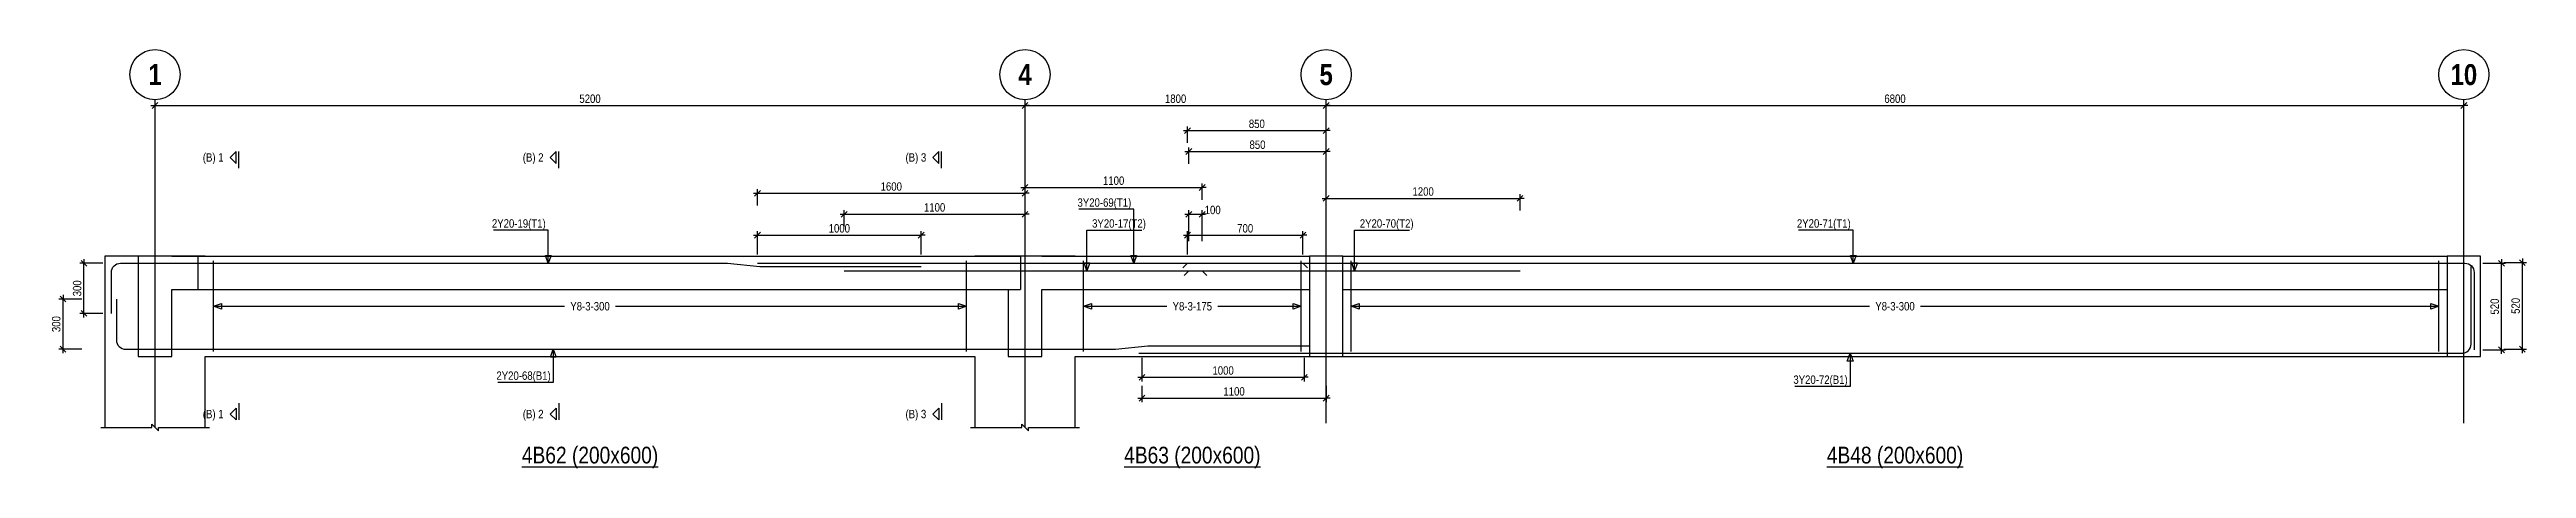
# Model space of a CAD drawing. Extents: x 0 to 206258, y -403073 to 0.
# Drawn here: x 12479 to 42088, y -303284 to -298274 of the extents above; entities that cross this region are included whole.
import ezdxf
from ezdxf.enums import TextEntityAlignment as Align
from ezdxf.lldxf.tags import DXFTag

# ---------------------------------------------------------------- set-up
doc = ezdxf.new("R2010")
doc.units = 0
doc.header["$LTSCALE"] = 1000
for name, color, linetype in [('Axis Circle(Dir 2)', 150, 'Continuous'), ('Axis Label(Dir 1)', 7, 'Continuous'), ('Axis Line(Dir 2)', 150, 'CENTER2'), ('Break Line', 5, 'Continuous'), ('Dimension Line', 5, 'Continuous'), ('Front Elevation Line', 40, 'Continuous'), ('Leader Line', 5, 'Continuous'), ('Link Line', 3, 'Continuous'), ('Rebar Kink', 4, 'Continuous'), ('Rebar Label', 6, 'Continuous'), ('Rebar Line', 7, 'Continuous'), ('Section Label', 1, 'Continuous'), ('Section Line', 1, 'Continuous'), ('Top Rebar Label', 6, 'Continuous'), ('Top Rebar Line', 7, 'Continuous')]:
    doc.layers.add(name, color=color, linetype=linetype)
for name, color, linetype, true_color in [('Back Elevation Line', 191, 'HIDDEN2', 0xd4aaff), ('Beam Label(D)', 94, 'Continuous', 0x008100), ('Beam Line(D)', 112, 'Continuous', 0x00bd5e), ('Link Label', 94, 'Continuous', 0x008100)]:
    doc.layers.add(name, color=color, linetype=linetype, true_color=true_color)
doc.styles.add('Axis Label(Dir 1)', font='ARIALNB.TTF', dxfattribs={"height": 250})
doc.styles.add('Beam Label(D)', font='ARIALN.TTF', dxfattribs={"height": 200})
doc.styles.add('Dimension Text', font='ARIALN.TTF', dxfattribs={"height": 100})
doc.styles.add('Link Label', font='ARIALN.TTF', dxfattribs={"height": 100})
doc.styles.add('Rebar Label', font='ARIALN.TTF', dxfattribs={"height": 100})
doc.styles.add('Section Label', font='ARIALN.TTF', dxfattribs={"height": 100})
doc.styles.add('Top Rebar Label', font='ARIALN.TTF', dxfattribs={"height": 100})
tags = doc.linetypes.add('CENTER2', pattern=[1.125, 0.75, -0.125, 0.125, -0.125]).pattern_tags.tags
tags[10:11] = [DXFTag(74, 4), DXFTag(75, 0), DXFTag(340, '0'), DXFTag(46, 0.0), DXFTag(50, 0.0), DXFTag(44, 0.0), DXFTag(45, 0.0)]
tags[8:9] = [DXFTag(74, 4), DXFTag(75, 0), DXFTag(340, '0'), DXFTag(46, 0.0), DXFTag(50, 0.0), DXFTag(44, 0.0), DXFTag(45, 0.0)]
tags[6:7] = [DXFTag(74, 4), DXFTag(75, 0), DXFTag(340, '0'), DXFTag(46, 0.0), DXFTag(50, 0.0), DXFTag(44, 0.0), DXFTag(45, 0.0)]
tags[4:5] = [DXFTag(74, 4), DXFTag(75, 0), DXFTag(340, '0'), DXFTag(46, 0.0), DXFTag(50, 0.0), DXFTag(44, 0.0), DXFTag(45, 0.0)]
tags = doc.linetypes.add('HIDDEN2', pattern=[0.1875, 0.125, -0.0625]).pattern_tags.tags
tags[6:7] = [DXFTag(74, 4), DXFTag(75, 0), DXFTag(340, '0'), DXFTag(46, 0.0), DXFTag(50, 0.0), DXFTag(44, 0.0), DXFTag(45, 0.0)]
tags[4:5] = [DXFTag(74, 4), DXFTag(75, 0), DXFTag(340, '0'), DXFTag(46, 0.0), DXFTag(50, 0.0), DXFTag(44, 0.0), DXFTag(45, 0.0)]
doc.dimstyles.new('BEAM', dxfattribs={"dimtxt": 100, "dimasz": 30, "dimexe": 48.3, "dimexo": 103.5, "dimgap": 30, "dimtad": 1, "dimtoh": 1, "dimdec": 1, "dimlfac": 0.5, "dimdsep": 46, "dimtxsty": 'Dimension Text', "dimblk": 'PCDIM_TICK', "dimcen": 0.09, "dimclrd": 5, "dimclre": 5, "dimclrt": 5, "dimadec": 1, "dimazin": 0, "dimtp": 1, "dimtm": 1, "dimtfac": 1, "dimtdec": 4, "dimtofl": 0, "dimtmove": 0, "dimatfit": 3, "dimfxl": 1, "dimtolj": 1, "dimtzin": 0, "dimarcsym": 0})

msp = doc.modelspace()

# ---------------------------------------------------------------- texts
at = {"layer": 'Axis Label(Dir 1)', "transparency": 33554687, "style": 'Axis Label(Dir 1)'}
for s, p in [('1', (13740.146, -298574.284)), ('4', (24140.146, -298574.284)), ('5', (27740.146, -298574.284)), ('10', (41340.146, -298574.284))]:
    msp.add_text(s, height=250, dxfattribs=at).set_placement(p, align=Align.MIDDLE_CENTER)
at = {"layer": 'Beam Label(D)', "transparency": 33554687, "style": 'Beam Label(D)'}
for s, p in [('%%U4B62 (200x600)', (18940.146, -303024.284)), ('%%U4B63 (200x600)', (26140.146, -303024.284)), ('%%U4B48 (200x600)', (34540.146, -303024.284))]:
    msp.add_text(s, height=200, dxfattribs=at).set_placement(p, align=Align.TOP_CENTER)
at = {"layer": 'Link Label', "transparency": 33554687, "style": 'Link Label'}
for s, p in [('Y8-3-300', (18940.146, -301344.284)), ('Y8-3-175', (26140.146, -301344.284)), ('Y8-3-300', (34540.145, -301344.284))]:
    msp.add_text(s, height=100, dxfattribs=at).set_placement(p, align=Align.MIDDLE_CENTER)
at = {"layer": 'Rebar Label', "transparency": 33554687, "style": 'Rebar Label'}
for s, p in [(' 2Y20-68(B1)', (18470.146, -302224.284)), (' 3Y20-72(B1)', (33974.237, -302272.353))]:
    msp.add_text(s, height=100, dxfattribs=at).set_placement(p, align=Align.RIGHT)
at = {"layer": 'Section Label', "transparency": 33554687, "style": 'Section Label'}
for s, p in [('(B) 1', (14559.435, -299564.994)), ('(B) 2', (18384.435, -299564.994)), ('(B) 3', (22959.435, -299564.994)), ('(B) 1', (14559.435, -302633.573)), ('(B) 2', (18384.435, -302633.573)), ('(B) 3', (22959.435, -302633.573))]:
    msp.add_text(s, height=100, dxfattribs=at).set_placement(p, align=Align.MIDDLE_RIGHT)
at = {"layer": 'Top Rebar Label', "transparency": 33554687, "style": 'Top Rebar Label'}
for s, p in [(' 3Y20-69(T1)', (25410.146, -300154.284)), (' 2Y20-19(T1)', (18410.146, -300404.284)), (' 2Y20-71(T1)', (34010.145, -300404.284))]:
    msp.add_text(s, height=100, dxfattribs=at).set_placement(p, align=Align.RIGHT)
for s, p in [(' 3Y20-17(T2)', (24910.146, -300404.284)), (' 2Y20-70(T2)', (28110.146, -300404.284))]:
    msp.add_text(s, height=100, dxfattribs=at).set_placement(p)

# ---------------------------------------------------------------- blocks, each defined once
blk = doc.blocks.new('PCDIM_TICK')
at = {"layer": 'Dimension Line', "color": 0, "transparency": 33554687}
for p, q in [((1.15, 1.15), (-1.15, -1.15)), ((1.61, 0), (0, 0))]:
    blk.add_line(p, q, dxfattribs=at)
blk = doc.blocks.new('*U3692')
at = {"layer": 'Dimension Line', "color": 5, "true_color": 0x0000ff, "transparency": 16777216}
for p, q in [((20942, -300727), (20942, -300446)), ((20942, -300494), (22898, -300494)), ((22898, -300727), (22898, -300446))]:
    blk.add_line(p, q, dxfattribs=at)
at = {"layer": 'Dimension Line', "color": 5, "true_color": 0x0000ff, "transparency": 16777216, "xscale": 30, "yscale": 30, "rotation": 180.0000000000004}
blk.add_blockref('PCDIM_TICK', (20942, -300494), dxfattribs=at)
at = {"layer": 'Dimension Line', "color": 5, "true_color": 0x0000ff, "transparency": 16777216, "xscale": 30, "yscale": 30}
blk.add_blockref('PCDIM_TICK', (22898, -300494), dxfattribs=at)
at = {"layer": 'Dimension Line', "color": 5, "true_color": 0x0000ff, "transparency": 16777216, "insert": (21920, -300464), "char_height": 100, "width": 238.4, "attachment_point": 8, "style": 'Dimension Text'}
blk.add_mtext('1000', dxfattribs=at)
blk = doc.blocks.new('*U3693')
at = {"layer": 'Dimension Line', "color": 5, "true_color": 0x0000ff, "transparency": 16777216}
for p, q in [((21978, -300391), (21978, -300196)), ((24140, -300391), (24140, -300196)), ((21978, -300244), (24140, -300244))]:
    blk.add_line(p, q, dxfattribs=at)
at = {"layer": 'Dimension Line', "color": 5, "true_color": 0x0000ff, "transparency": 16777216, "xscale": 30, "yscale": 30, "rotation": 180.0000000000004}
blk.add_blockref('PCDIM_TICK', (21978, -300244), dxfattribs=at)
at = {"layer": 'Dimension Line', "color": 5, "true_color": 0x0000ff, "transparency": 16777216, "xscale": 30, "yscale": 30}
blk.add_blockref('PCDIM_TICK', (24140, -300244), dxfattribs=at)
at = {"layer": 'Dimension Line', "color": 5, "true_color": 0x0000ff, "transparency": 16777216, "insert": (23059, -300214), "char_height": 100, "width": 238.4, "attachment_point": 8, "style": 'Dimension Text'}
blk.add_mtext('1100', dxfattribs=at)
blk = doc.blocks.new('*U3694')
at = {"layer": 'Dimension Line', "color": 5, "true_color": 0x0000ff, "transparency": 16777216}
for p, q in [((20942, -300141), (20942, -299946)), ((20942, -299994), (24140, -299994)), ((24140, -300141), (24140, -299946))]:
    blk.add_line(p, q, dxfattribs=at)
at = {"layer": 'Dimension Line', "color": 5, "true_color": 0x0000ff, "transparency": 16777216, "xscale": 30, "yscale": 30, "rotation": 180.0000000000004}
blk.add_blockref('PCDIM_TICK', (20942, -299994), dxfattribs=at)
at = {"layer": 'Dimension Line', "color": 5, "true_color": 0x0000ff, "transparency": 16777216, "xscale": 30, "yscale": 30}
blk.add_blockref('PCDIM_TICK', (24140, -299994), dxfattribs=at)
at = {"layer": 'Dimension Line', "color": 5, "true_color": 0x0000ff, "transparency": 16777216, "insert": (22541, -299964), "char_height": 100, "width": 238.4, "attachment_point": 8, "style": 'Dimension Text'}
blk.add_mtext('1600', dxfattribs=at)
blk = doc.blocks.new('*U3695')
at = {"layer": 'Dimension Line', "color": 5, "true_color": 0x0000ff, "transparency": 16777216}
for p, q in [((13115, -300830), (12842, -300830)), ((12890, -301430), (12890, -300830)), ((13115, -301430), (12842, -301430))]:
    blk.add_line(p, q, dxfattribs=at)
at = {"layer": 'Dimension Line', "color": 5, "true_color": 0x0000ff, "transparency": 16777216, "xscale": 30, "yscale": 30}
for p, rotation in [((12890, -300830), 89.99999999999447), ((12890, -301430), 269.9999999999834)]:
    blk.add_blockref('PCDIM_TICK', p, dxfattribs=dict(at, rotation=rotation))
at = {"layer": 'Dimension Line', "color": 5, "true_color": 0x0000ff, "transparency": 16777216, "insert": (12860, -301130), "char_height": 100, "width": 181.5, "attachment_point": 8, "rotation": 90, "style": 'Dimension Text'}
blk.add_mtext('300', dxfattribs=at)
blk = doc.blocks.new('*U3696')
at = {"layer": 'Dimension Line', "color": 5, "true_color": 0x0000ff, "transparency": 16777216}
for p, q in [((12865, -301258), (12592, -301258)), ((12640, -301858), (12640, -301258)), ((12865, -301858), (12592, -301858))]:
    blk.add_line(p, q, dxfattribs=at)
at = {"layer": 'Dimension Line', "color": 5, "true_color": 0x0000ff, "transparency": 16777216, "xscale": 30, "yscale": 30}
for p, rotation in [((12640, -301258), 89.99999999999447), ((12640, -301858), 269.9999999999834)]:
    blk.add_blockref('PCDIM_TICK', p, dxfattribs=dict(at, rotation=rotation))
at = {"layer": 'Dimension Line', "color": 5, "true_color": 0x0000ff, "transparency": 16777216, "insert": (12610, -301558), "char_height": 100, "width": 181.5, "attachment_point": 8, "rotation": 90, "style": 'Dimension Text'}
blk.add_mtext('300', dxfattribs=at)
blk = doc.blocks.new('*U3697')
at = {"layer": 'Dimension Line', "color": 5, "true_color": 0x0000ff, "transparency": 16777216}
for p, q in [((13740, -299091), (13740, -298896)), ((13740, -298944), (24140, -298944)), ((24140, -299091), (24140, -298896))]:
    blk.add_line(p, q, dxfattribs=at)
at = {"layer": 'Dimension Line', "color": 5, "true_color": 0x0000ff, "transparency": 16777216, "xscale": 30, "yscale": 30, "rotation": 180.0000000000004}
blk.add_blockref('PCDIM_TICK', (13740, -298944), dxfattribs=at)
at = {"layer": 'Dimension Line', "color": 5, "true_color": 0x0000ff, "transparency": 16777216, "xscale": 30, "yscale": 30}
blk.add_blockref('PCDIM_TICK', (24140, -298944), dxfattribs=at)
at = {"layer": 'Dimension Line', "color": 5, "true_color": 0x0000ff, "transparency": 16777216, "insert": (18940, -298914), "char_height": 100, "width": 245.98, "attachment_point": 8, "style": 'Dimension Text'}
blk.add_mtext('5200', dxfattribs=at)
blk = doc.blocks.new('*U3710')
at = {"layer": 'Dimension Line', "color": 5, "true_color": 0x0000ff, "transparency": 16777216}
for p, q in [((26082, -300727), (26082, -300446)), ((26082, -300494), (27462, -300494)), ((27462, -300727), (27462, -300446))]:
    blk.add_line(p, q, dxfattribs=at)
at = {"layer": 'Dimension Line', "color": 5, "true_color": 0x0000ff, "transparency": 16777216, "xscale": 30, "yscale": 30, "rotation": 180.0000000000004}
blk.add_blockref('PCDIM_TICK', (26082, -300494), dxfattribs=at)
at = {"layer": 'Dimension Line', "color": 5, "true_color": 0x0000ff, "transparency": 16777216, "xscale": 30, "yscale": 30}
blk.add_blockref('PCDIM_TICK', (27462, -300494), dxfattribs=at)
at = {"layer": 'Dimension Line', "color": 5, "true_color": 0x0000ff, "transparency": 16777216, "insert": (26772, -300464), "char_height": 100, "width": 180.83, "attachment_point": 8, "style": 'Dimension Text'}
blk.add_mtext('700', dxfattribs=at)
blk = doc.blocks.new('*U3711')
at = {"layer": 'Dimension Line', "color": 5, "true_color": 0x0000ff, "transparency": 16777216}
for p, q in [((26098, -300567), (26098, -300196)), ((26258, -300567), (26258, -300196)), ((26098, -300244), (26258, -300244)), ((26258, -300244), (26288, -300244))]:
    blk.add_line(p, q, dxfattribs=at)
at = {"layer": 'Dimension Line', "color": 5, "true_color": 0x0000ff, "transparency": 16777216, "xscale": 30, "yscale": 30, "rotation": 180.0000000000004}
blk.add_blockref('PCDIM_TICK', (26098, -300244), dxfattribs=at)
at = {"layer": 'Dimension Line', "color": 5, "true_color": 0x0000ff, "transparency": 16777216, "xscale": 30, "yscale": 30}
blk.add_blockref('PCDIM_TICK', (26258, -300244), dxfattribs=at)
at = {"layer": 'Dimension Line', "color": 5, "true_color": 0x0000ff, "transparency": 16777216, "insert": (26288, -300244), "char_height": 100, "width": 173.93, "attachment_point": 7, "style": 'Dimension Text'}
blk.add_mtext('100', dxfattribs=at)
blk = doc.blocks.new('*U3712')
at = {"layer": 'Dimension Line', "color": 5, "true_color": 0x0000ff, "transparency": 16777216}
for p, q in [((25538, -301962), (25538, -302243)), ((27478, -301962), (27478, -302243)), ((25538, -302194), (27478, -302194))]:
    blk.add_line(p, q, dxfattribs=at)
at = {"layer": 'Dimension Line', "color": 5, "true_color": 0x0000ff, "transparency": 16777216, "xscale": 30, "yscale": 30, "rotation": 180.0000000000004}
blk.add_blockref('PCDIM_TICK', (25538, -302194), dxfattribs=at)
at = {"layer": 'Dimension Line', "color": 5, "true_color": 0x0000ff, "transparency": 16777216, "xscale": 30, "yscale": 30}
blk.add_blockref('PCDIM_TICK', (27478, -302194), dxfattribs=at)
at = {"layer": 'Dimension Line', "color": 5, "true_color": 0x0000ff, "transparency": 16777216, "insert": (26508, -302164), "char_height": 100, "width": 238.4, "attachment_point": 8, "style": 'Dimension Text'}
blk.add_mtext('1000', dxfattribs=at)
blk = doc.blocks.new('*U3713')
at = {"layer": 'Dimension Line', "color": 5, "true_color": 0x0000ff, "transparency": 16777216}
for p, q in [((24140, -300071), (24140, -299876)), ((24140, -299924), (26258, -299924)), ((26258, -300071), (26258, -299876))]:
    blk.add_line(p, q, dxfattribs=at)
at = {"layer": 'Dimension Line', "color": 5, "true_color": 0x0000ff, "transparency": 16777216, "xscale": 30, "yscale": 30, "rotation": 180.0000000000004}
blk.add_blockref('PCDIM_TICK', (24140, -299924), dxfattribs=at)
at = {"layer": 'Dimension Line', "color": 5, "true_color": 0x0000ff, "transparency": 16777216, "xscale": 30, "yscale": 30}
blk.add_blockref('PCDIM_TICK', (26258, -299924), dxfattribs=at)
at = {"layer": 'Dimension Line', "color": 5, "true_color": 0x0000ff, "transparency": 16777216, "insert": (25199, -299894), "char_height": 100, "width": 238.4, "attachment_point": 8, "style": 'Dimension Text'}
blk.add_mtext('1100', dxfattribs=at)
blk = doc.blocks.new('*U3714')
at = {"layer": 'Dimension Line', "color": 5, "true_color": 0x0000ff, "transparency": 16777216}
for p, q in [((26098, -299641), (26098, -299446)), ((26098, -299494), (27740, -299494)), ((27740, -299641), (27740, -299446))]:
    blk.add_line(p, q, dxfattribs=at)
at = {"layer": 'Dimension Line', "color": 5, "true_color": 0x0000ff, "transparency": 16777216, "xscale": 30, "yscale": 30, "rotation": 180.0000000000004}
blk.add_blockref('PCDIM_TICK', (26098, -299494), dxfattribs=at)
at = {"layer": 'Dimension Line', "color": 5, "true_color": 0x0000ff, "transparency": 16777216, "xscale": 30, "yscale": 30}
blk.add_blockref('PCDIM_TICK', (27740, -299494), dxfattribs=at)
at = {"layer": 'Dimension Line', "color": 5, "true_color": 0x0000ff, "transparency": 16777216, "insert": (26919, -299464), "char_height": 100, "width": 181.5, "attachment_point": 8, "style": 'Dimension Text'}
blk.add_mtext('850', dxfattribs=at)
blk = doc.blocks.new('*U3715')
at = {"layer": 'Dimension Line', "color": 5, "true_color": 0x0000ff, "transparency": 16777216}
for p, q in [((26082, -299391), (26082, -299196)), ((26082, -299244), (27740, -299244)), ((27740, -299391), (27740, -299196))]:
    blk.add_line(p, q, dxfattribs=at)
at = {"layer": 'Dimension Line', "color": 5, "true_color": 0x0000ff, "transparency": 16777216, "xscale": 30, "yscale": 30, "rotation": 180.0000000000004}
blk.add_blockref('PCDIM_TICK', (26082, -299244), dxfattribs=at)
at = {"layer": 'Dimension Line', "color": 5, "true_color": 0x0000ff, "transparency": 16777216, "xscale": 30, "yscale": 30}
blk.add_blockref('PCDIM_TICK', (27740, -299244), dxfattribs=at)
at = {"layer": 'Dimension Line', "color": 5, "true_color": 0x0000ff, "transparency": 16777216, "insert": (26911, -299214), "char_height": 100, "width": 181.5, "attachment_point": 8, "style": 'Dimension Text'}
blk.add_mtext('850', dxfattribs=at)
blk = doc.blocks.new('*U3716')
at = {"layer": 'Dimension Line', "color": 5, "true_color": 0x0000ff, "transparency": 16777216}
for p, q in [((25538, -302298), (25538, -302493)), ((27740, -302298), (27740, -302493)), ((25538, -302444), (27740, -302444))]:
    blk.add_line(p, q, dxfattribs=at)
at = {"layer": 'Dimension Line', "color": 5, "true_color": 0x0000ff, "transparency": 16777216, "xscale": 30, "yscale": 30, "rotation": 180.0000000000004}
blk.add_blockref('PCDIM_TICK', (25538, -302444), dxfattribs=at)
at = {"layer": 'Dimension Line', "color": 5, "true_color": 0x0000ff, "transparency": 16777216, "xscale": 30, "yscale": 30}
blk.add_blockref('PCDIM_TICK', (27740, -302444), dxfattribs=at)
at = {"layer": 'Dimension Line', "color": 5, "true_color": 0x0000ff, "transparency": 16777216, "insert": (26639, -302414), "char_height": 100, "width": 238.4, "attachment_point": 8, "style": 'Dimension Text'}
blk.add_mtext('1100', dxfattribs=at)
blk = doc.blocks.new('*U3717')
at = {"layer": 'Dimension Line', "color": 5, "true_color": 0x0000ff, "transparency": 16777216}
for p, q in [((24140, -299091), (24140, -298896)), ((24140, -298944), (27740, -298944)), ((27740, -299091), (27740, -298896))]:
    blk.add_line(p, q, dxfattribs=at)
at = {"layer": 'Dimension Line', "color": 5, "true_color": 0x0000ff, "transparency": 16777216, "xscale": 30, "yscale": 30, "rotation": 180.0000000000004}
blk.add_blockref('PCDIM_TICK', (24140, -298944), dxfattribs=at)
at = {"layer": 'Dimension Line', "color": 5, "true_color": 0x0000ff, "transparency": 16777216, "xscale": 30, "yscale": 30}
blk.add_blockref('PCDIM_TICK', (27740, -298944), dxfattribs=at)
at = {"layer": 'Dimension Line', "color": 5, "true_color": 0x0000ff, "transparency": 16777216, "insert": (25940, -298914), "char_height": 100, "width": 238.4, "attachment_point": 8, "style": 'Dimension Text'}
blk.add_mtext('1800', dxfattribs=at)
blk = doc.blocks.new('*U3718')
at = {"layer": 'Dimension Line', "color": 5, "true_color": 0x0000ff, "transparency": 16777216}
for p, q in [((27740, -300201), (27740, -300006)), ((27740, -300054), (30058, -300054)), ((30058, -300201), (30058, -300006))]:
    blk.add_line(p, q, dxfattribs=at)
at = {"layer": 'Dimension Line', "color": 5, "true_color": 0x0000ff, "transparency": 16777216, "xscale": 30, "yscale": 30, "rotation": 180.0000000000004}
blk.add_blockref('PCDIM_TICK', (27740, -300054), dxfattribs=at)
at = {"layer": 'Dimension Line', "color": 5, "true_color": 0x0000ff, "transparency": 16777216, "xscale": 30, "yscale": 30}
blk.add_blockref('PCDIM_TICK', (30058, -300054), dxfattribs=at)
at = {"layer": 'Dimension Line', "color": 5, "true_color": 0x0000ff, "transparency": 16777216, "insert": (28899, -300024), "char_height": 100, "width": 238.4, "attachment_point": 8, "style": 'Dimension Text'}
blk.add_mtext('1200', dxfattribs=at)
blk = doc.blocks.new('*U3719')
at = {"layer": 'Dimension Line', "color": 5, "true_color": 0x0000ff, "transparency": 16777216}
for p, q in [((41566, -300830), (41838, -300830)), ((41790, -301866), (41790, -300830)), ((41566, -301866), (41838, -301866))]:
    blk.add_line(p, q, dxfattribs=at)
at = {"layer": 'Dimension Line', "color": 5, "true_color": 0x0000ff, "transparency": 16777216, "xscale": 30, "yscale": 30}
for p, rotation in [((41790, -300830), 89.99999999999447), ((41790, -301866), 269.9999999999834)]:
    blk.add_blockref('PCDIM_TICK', p, dxfattribs=dict(at, rotation=rotation))
at = {"layer": 'Dimension Line', "color": 5, "true_color": 0x0000ff, "transparency": 16777216, "insert": (41760, -301348), "char_height": 100, "width": 181.5, "attachment_point": 8, "rotation": 90, "style": 'Dimension Text'}
blk.add_mtext('520', dxfattribs=at)
blk = doc.blocks.new('*U3720')
at = {"layer": 'Dimension Line', "color": 5, "true_color": 0x0000ff, "transparency": 16777216}
for p, q in [((41816, -300822), (42088, -300822)), ((42040, -301858), (42040, -300822)), ((41816, -301858), (42088, -301858))]:
    blk.add_line(p, q, dxfattribs=at)
at = {"layer": 'Dimension Line', "color": 5, "true_color": 0x0000ff, "transparency": 16777216, "xscale": 30, "yscale": 30}
for p, rotation in [((42040, -300822), 89.99999999999447), ((42040, -301858), 269.9999999999834)]:
    blk.add_blockref('PCDIM_TICK', p, dxfattribs=dict(at, rotation=rotation))
at = {"layer": 'Dimension Line', "color": 5, "true_color": 0x0000ff, "transparency": 16777216, "insert": (42010, -301340), "char_height": 100, "width": 181.5, "attachment_point": 8, "rotation": 90, "style": 'Dimension Text'}
blk.add_mtext('520', dxfattribs=at)
blk = doc.blocks.new('*U3721')
at = {"layer": 'Dimension Line', "color": 5, "true_color": 0x0000ff, "transparency": 16777216}
for p, q in [((27740, -299091), (27740, -298896)), ((27740, -298944), (41340, -298944)), ((41340, -299091), (41340, -298896))]:
    blk.add_line(p, q, dxfattribs=at)
at = {"layer": 'Dimension Line', "color": 5, "true_color": 0x0000ff, "transparency": 16777216, "xscale": 30, "yscale": 30, "rotation": 180.0000000000004}
blk.add_blockref('PCDIM_TICK', (27740, -298944), dxfattribs=at)
at = {"layer": 'Dimension Line', "color": 5, "true_color": 0x0000ff, "transparency": 16777216, "xscale": 30, "yscale": 30}
blk.add_blockref('PCDIM_TICK', (41340, -298944), dxfattribs=at)
at = {"layer": 'Dimension Line', "color": 5, "true_color": 0x0000ff, "transparency": 16777216, "insert": (34540, -298914), "char_height": 100, "width": 246.45, "attachment_point": 8, "style": 'Dimension Text'}
blk.add_mtext('6800', dxfattribs=at)

# ---------------------------------------------------------------- dimensions: what is measured, and where the dimension line sits
at = {"layer": 'Dimension Line', "transparency": 33554687}
for base, p1, p2, text, picture, middle in [((18940.146, -298944.284), (13740.146, -299194.284), (24140.146, -299194.284), '5200', '*U3697', (18940.146, -298944.284)), ((25940.146, -298944.284), (24140.146, -299194.284), (27740.146, -299194.284), '1800', '*U3717', (25940.146, -298944.284)), ((34540.146, -298944.284), (27740.146, -299194.284), (41340.146, -299194.284), '6800', '*U3721', (34540.146, -298944.284)), ((26911.146, -299244.284), (26082.146, -299494.284), (27740.146, -299494.284), '850', '*U3715', (26911.146, -299244.284)), ((26919.146, -299494.284), (26098.146, -299744.284), (27740.146, -299744.284), '850', '*U3714', (26919.146, -299494.284)), ((22541.146, -299994.284), (20942.146, -300244.284), (24140.145, -300244.284), '1600', '*U3694', (22541.146, -299994.284)), ((25199.146, -299924.284), (24140.145, -300174.284), (26258.146, -300174.284), '1100', '*U3713', (25199.146, -299924.284)), ((28899.146, -300054.284), (27740.146, -300304.284), (30058.146, -300304.284), '1200', '*U3718', (28899.146, -300054.284)), ((23059.146, -300244.284), (21978.146, -300494.284), (24140.145, -300494.284), '1100', '*U3693', (23059.146, -300244.284)), ((26178.146, -300244.284), (26098.146, -300670.284), (26258.146, -300670.284), '100', '*U3711', (26178.146, -300244.284)), ((21920.146, -300494.284), (20942.146, -300830.284), (22898.146, -300830.284), '1000', '*U3692', (21920.146, -300494.284)), ((26772.146, -300494.284), (26082.146, -300830.284), (27462.146, -300830.284), '700', '*U3710', (26772.146, -300494.284)), ((26508.146, -302194.284), (25538.146, -301858.284), (27478.146, -301858.284), '1000', '*U3712', (26508.146, -302194.284)), ((26639.146, -302444.284), (25538.146, -302194.284), (27740.146, -302194.284), '1100', '*U3716', (26639.146, -302444.284))]:
    dim = msp.add_linear_dim(base=base, p1=p1, p2=p2, text=text, dimstyle='BEAM', override={"dimscale": 1, "dimtxt": 100, "dimasz": 30, "dimexe": 48.3, "dimexo": 103.5, "dimgap": 30, "dimtad": 1, "dimtih": 0, "dimdec": 1, "dimlfac": 0.5, "dimzin": 8, "dimlunit": 2, "dimpost": '', "dimtxsty": 'Dimension Text', "dimblk": 'PCDIM_TICK', "dimse1": 0, "dimse2": 0, "dimsd2": 0, "dimclrd": 5, "dimclre": 5, "dimclrt": 5, "dimaunit": 0, "dimadec": 1, "dimazin": 0, "dimtol": 0, "dimtp": 1, "dimtm": 1, "dimtmove": 0}, dxfattribs=at)
    dim.commit()
    dim.dimension.update_dxf_attribs({"geometry": picture, "text_midpoint": middle})
for base, p1, p2, angle, text, picture, middle in [((12890.146, -301130.284), (13218.146, -301430.284), (13218.146, -300830.284), 90, '300', '*U3695', (12890.146, -301130.284)), ((41790.146, -301348.284), (41462.146, -301866.284), (41462.146, -300830.284), 90, '520', '*U3719', (41790.146, -301348.284)), ((42040.145, -301340.283), (41712.146, -301858.283), (41712.145, -300822.283), 90.0000489, '520', '*U3720', (42040.145, -301340.283)), ((12640.146, -301558.284), (12968.146, -301858.284), (12968.146, -301258.284), 90, '300', '*U3696', (12640.146, -301558.284))]:
    dim = msp.add_linear_dim(base=base, p1=p1, p2=p2, angle=angle, text=text, dimstyle='BEAM', override={"dimscale": 1, "dimtxt": 100, "dimasz": 30, "dimexe": 48.3, "dimexo": 103.5, "dimgap": 30, "dimtad": 1, "dimtih": 0, "dimdec": 1, "dimlfac": 0.5, "dimzin": 8, "dimlunit": 2, "dimpost": '', "dimtxsty": 'Dimension Text', "dimblk": 'PCDIM_TICK', "dimse1": 0, "dimse2": 0, "dimsd2": 0, "dimclrd": 5, "dimclre": 5, "dimclrt": 5, "dimaunit": 0, "dimadec": 1, "dimazin": 0, "dimtol": 0, "dimtp": 1, "dimtm": 1, "dimtmove": 0}, dxfattribs=at)
    dim.commit()
    dim.dimension.update_dxf_attribs({"geometry": picture, "text_midpoint": middle})

# ---------------------------------------------------------------- linework, layer by layer
at = {"layer": 'Axis Circle(Dir 2)', "transparency": 33554687}
for centre in [(13740.146, -298574.284), (24140.146, -298574.284), (27740.146, -298574.284), (41340.146, -298574.284)]:
    msp.add_circle(centre, 300, dxfattribs=at)
at = {"layer": 'Axis Line(Dir 2)', "transparency": 33554687}
for points in [[(13740.146, -302794.284), (13740.146, -298874.284)], [(24140.146, -302794.284), (24140.146, -298874.284)], [(27740.146, -302744.284), (27740.146, -298874.284)], [(41340.146, -302744.284), (41340.146, -298874.284)]]:
    msp.add_lwpolyline(points, dxfattribs=at)
at = {"layer": 'Back Elevation Line', "transparency": 33554687}
for points in [[(13940.146, -300744.284), (13540.146, -300744.284)], [(13540.146, -300744.284), (13540.146, -301944.284)], [(13940.146, -300744.284), (23940.146, -300744.284)], [(24340.146, -300744.284), (23940.146, -300744.284)], [(24340.146, -300744.284), (27540.146, -300744.284)], [(27940.146, -300744.284), (27540.146, -300744.284)], [(27940.146, -300744.284), (41140.146, -300744.284)], [(41540.146, -300744.284), (41140.146, -300744.284)], [(41540.146, -301944.284), (41540.146, -300744.284)], [(13940.146, -301944.284), (13940.146, -301144.284)], [(13940.146, -301144.284), (23940.146, -301144.284)], [(23940.146, -301144.284), (23940.146, -301944.284)], [(24340.146, -301944.284), (24340.146, -301144.284)], [(24340.146, -301144.284), (27540.146, -301144.284)], [(27540.146, -301144.284), (27540.146, -301944.284)], [(27940.146, -301944.284), (27940.146, -301144.284)], [(27940.146, -301144.284), (41140.146, -301144.284)], [(41140.145, -301144.284), (41140.146, -301944.284)], [(13540.146, -301944.284), (13940.146, -301944.284)], [(23940.146, -301944.284), (24340.146, -301944.284)], [(27540.146, -301944.284), (27940.146, -301944.284)], [(41140.146, -301944.284), (41540.146, -301944.284)]]:
    msp.add_lwpolyline(points, dxfattribs=at)
at = {"layer": 'Beam Line(D)', "transparency": 33554687}
for points in [[(13140.146, -300744.284), (13140.146, -302794.284)], [(14340.146, -300744.284), (13140.146, -300744.284)], [(14340.146, -300744.284), (23540.146, -300744.284)], [(24740.146, -300744.284), (23540.146, -300744.284)], [(24740.146, -300744.284), (27540.146, -300744.284)], [(27940.146, -300744.284), (27540.146, -300744.284)], [(27940.146, -300744.284), (41140.146, -300744.284)], [(41540.146, -300744.284), (41140.146, -300744.284)], [(41540.146, -301944.284), (41540.146, -300744.284)], [(14340.146, -302794.284), (14340.146, -301944.284)], [(14340.146, -301944.284), (23540.146, -301944.284)], [(23540.146, -301944.284), (23540.146, -302794.284)], [(24740.146, -302794.284), (24740.146, -301944.284)], [(24740.146, -301944.284), (27540.146, -301944.284)], [(27540.146, -301944.284), (27940.146, -301944.284)], [(27940.146, -301944.284), (41140.146, -301944.284)], [(41140.146, -301944.284), (41540.146, -301944.284)]]:
    msp.add_lwpolyline(points, dxfattribs=at)
at = {"layer": 'Break Line', "transparency": 33554687}
for points in [[(13090.146, -302794.284), (13700.146, -302794.284), (13700.146, -302754.284), (13780.146, -302834.284), (13780.146, -302794.284), (14390.146, -302794.284)], [(23490.146, -302794.284), (24100.146, -302794.284), (24100.146, -302754.284), (24180.146, -302834.284), (24180.146, -302794.284), (24790.146, -302794.284)]]:
    msp.add_lwpolyline(points, dxfattribs=at)
at = {"layer": 'Front Elevation Line', "transparency": 33554687}
for points in [[(14254.325, -301144.284), (14254.325, -300744.284), (24084.056, -300744.284), (24084.056, -301144.284)], [(27940.146, -300744.284), (27540.146, -300744.284)], [(27540.146, -300744.284), (27540.146, -301944.284)], [(27940.146, -301944.284), (27940.146, -300744.284)], [(41540.146, -300744.284), (41140.146, -300744.284)], [(41140.146, -300744.284), (41140.146, -301944.284)], [(41540.146, -301944.284), (41540.146, -300744.284)], [(14254.325, -301144.284), (24084.056, -301144.284)], [(27540.146, -301944.284), (27940.146, -301944.284)], [(41140.146, -301944.284), (41540.146, -301944.284)]]:
    msp.add_lwpolyline(points, dxfattribs=at)
at = {"layer": 'Leader Line', "transparency": 33554687}
for points in [[(25440.146, -300830.284), (25440.146, -300184.284), (24785.154, -300184.284)], [(18440.145, -300830.284), (18440.146, -300434.284), (17785.154, -300434.284)], [(24880.146, -300920.284), (24880.146, -300434.284), (25535.137, -300434.284)], [(28080.146, -300920.284), (28080.146, -300434.284), (28735.137, -300434.284)], [(34040.146, -300830.284), (34040.145, -300434.284), (33385.154, -300434.284)], [(18405.943, -300736.314), (18474.347, -300736.314), (18440.145, -300830.284), (18405.943, -300736.314)], [(24845.944, -300826.314), (24914.348, -300826.314), (24880.146, -300920.284), (24845.944, -300826.314)], [(25405.944, -300736.314), (25474.348, -300736.314), (25440.146, -300830.284), (25405.944, -300736.314)], [(28045.944, -300826.314), (28114.348, -300826.314), (28080.146, -300920.284), (28045.944, -300826.314)], [(34005.944, -300736.314), (34074.348, -300736.314), (34040.146, -300830.284), (34005.944, -300736.314)], [(14440.146, -301344.284), (14534.115, -301310.082), (14534.115, -301378.486), (14440.146, -301344.284), (18635.502, -301344.284)], [(19244.79, -301344.284), (23440.146, -301344.284), (23346.176, -301378.486), (23346.176, -301310.082), (23440.146, -301344.284)], [(24840.146, -301344.284), (24934.115, -301310.082), (24934.115, -301378.486), (24840.146, -301344.284), (25835.502, -301344.284)], [(26444.79, -301344.284), (27440.146, -301344.284), (27346.176, -301378.486), (27346.176, -301310.082), (27440.146, -301344.284)], [(28040.146, -301344.284), (28134.115, -301310.082), (28134.115, -301378.486), (28040.146, -301344.284), (34235.501, -301344.284)], [(34844.789, -301344.284), (41040.145, -301344.284), (40946.176, -301378.486), (40946.176, -301310.082), (41040.145, -301344.284)], [(18500.145, -301858.284), (18500.146, -302254.284), (17837.472, -302254.284)], [(18534.347, -301952.253), (18465.943, -301952.253), (18500.145, -301858.284), (18534.347, -301952.253)], [(34004.238, -301906.353), (34004.237, -302302.353), (33341.564, -302302.353)], [(34038.44, -302000.322), (33970.036, -302000.322), (34004.238, -301906.353), (34038.44, -302000.322)]]:
    msp.add_lwpolyline(points, dxfattribs=at)
at = {"layer": 'Link Line', "transparency": 33554687}
for p, q in [((14440.146, -301886.284), (14440.146, -300802.284)), ((23440.146, -301886.284), (23440.146, -300802.284)), ((24840.146, -301886.284), (24840.146, -300802.284)), ((27440.146, -301886.284), (27440.146, -300802.284)), ((28040.146, -301886.284), (28040.146, -300802.284)), ((41040.145, -301886.284), (41040.145, -300802.284))]:
    msp.add_line(p, q, dxfattribs=at)
at = {"layer": 'Rebar Kink', "transparency": 33554687}
for p, q in [((26025.577, -300886.852), (26082.146, -300830.284)), ((27518.714, -300886.852), (27462.146, -300830.284)), ((26041.577, -300976.852), (26098.146, -300920.284)), ((26314.714, -300976.852), (26258.146, -300920.284))]:
    msp.add_line(p, q, dxfattribs=at)
at = {"layer": 'Rebar Line', "transparency": 33554687}
for points in [[(25502.238, -301906.353), (41316.282, -301906.353, 0.414213813), (41426.238, -301796.397), (41426.237, -300870.353)], [(13278.146, -301258.284), (13278.146, -301748.328, 0.414213562), (13388.102, -301858.284), (25208.662, -301858.284, 0.024922321), (25219.603, -301857.738), (25608.689, -301818.829, -0.024922321), (25619.63, -301818.284), (27538.146, -301818.284)]]:
    msp.add_lwpolyline(points, format="xyb", dxfattribs=at)
at = {"layer": 'Section Line', "transparency": 33554687}
for points in [[(14710.146, -299494.284), (14639.435, -299564.994), (14710.146, -299635.705), (14710.146, -299494.284)], [(14740.146, -299694.284), (14740.146, -299494.284)], [(18535.146, -299494.284), (18464.435, -299564.994), (18535.146, -299635.705), (18535.146, -299494.284)], [(18565.146, -299694.284), (18565.146, -299494.284)], [(23110.145, -299494.284), (23039.435, -299564.994), (23110.145, -299635.705), (23110.145, -299494.284)], [(23140.145, -299694.284), (23140.145, -299494.284)], [(14710.146, -302704.284), (14710.146, -302704.284), (14639.435, -302633.573), (14710.146, -302562.862), (14710.146, -302704.284)], [(14740.146, -302504.284), (14740.146, -302704.284)], [(18535.146, -302704.284), (18535.146, -302704.284), (18464.435, -302633.573), (18535.146, -302562.862), (18535.146, -302704.284)], [(18565.146, -302504.284), (18565.146, -302704.284)], [(23110.145, -302704.284), (23110.145, -302704.284), (23039.435, -302633.573), (23110.145, -302562.862), (23110.145, -302704.284)], [(23140.145, -302504.284), (23140.145, -302704.284)]]:
    msp.add_lwpolyline(points, dxfattribs=at)
at = {"layer": 'Top Rebar Line', "transparency": 33554687}
for points in [[(13218.146, -301430.284), (13218.146, -300940.239, -0.414213562), (13328.102, -300830.284), (20570.662, -300830.284, -0.024922321), (20581.603, -300830.829), (20970.689, -300869.738, 0.024922321), (20981.63, -300870.284), (22898.146, -300870.284)], [(26082.146, -300830.284), (41352.19, -300830.284, -0.414213562), (41462.146, -300940.239), (41462.146, -301866.284)]]:
    msp.add_lwpolyline(points, format="xyb", dxfattribs=at)
for points in [[(20942.146, -300830.284), (27462.146, -300830.284)], [(21978.146, -300920.284), (26258.146, -300920.284)], [(26098.146, -300920.284), (30058.146, -300920.284)]]:
    msp.add_lwpolyline(points, dxfattribs=at)

msp.set_redraw_order([(e.dxf.handle, doc.entitydb.next_handle()) for e in msp.query("TEXT MTEXT ATTDEF DIMENSION ARC_DIMENSION")])  # texts and dimensions are drawn at this point

doc.saveas('drawing.dxf')
